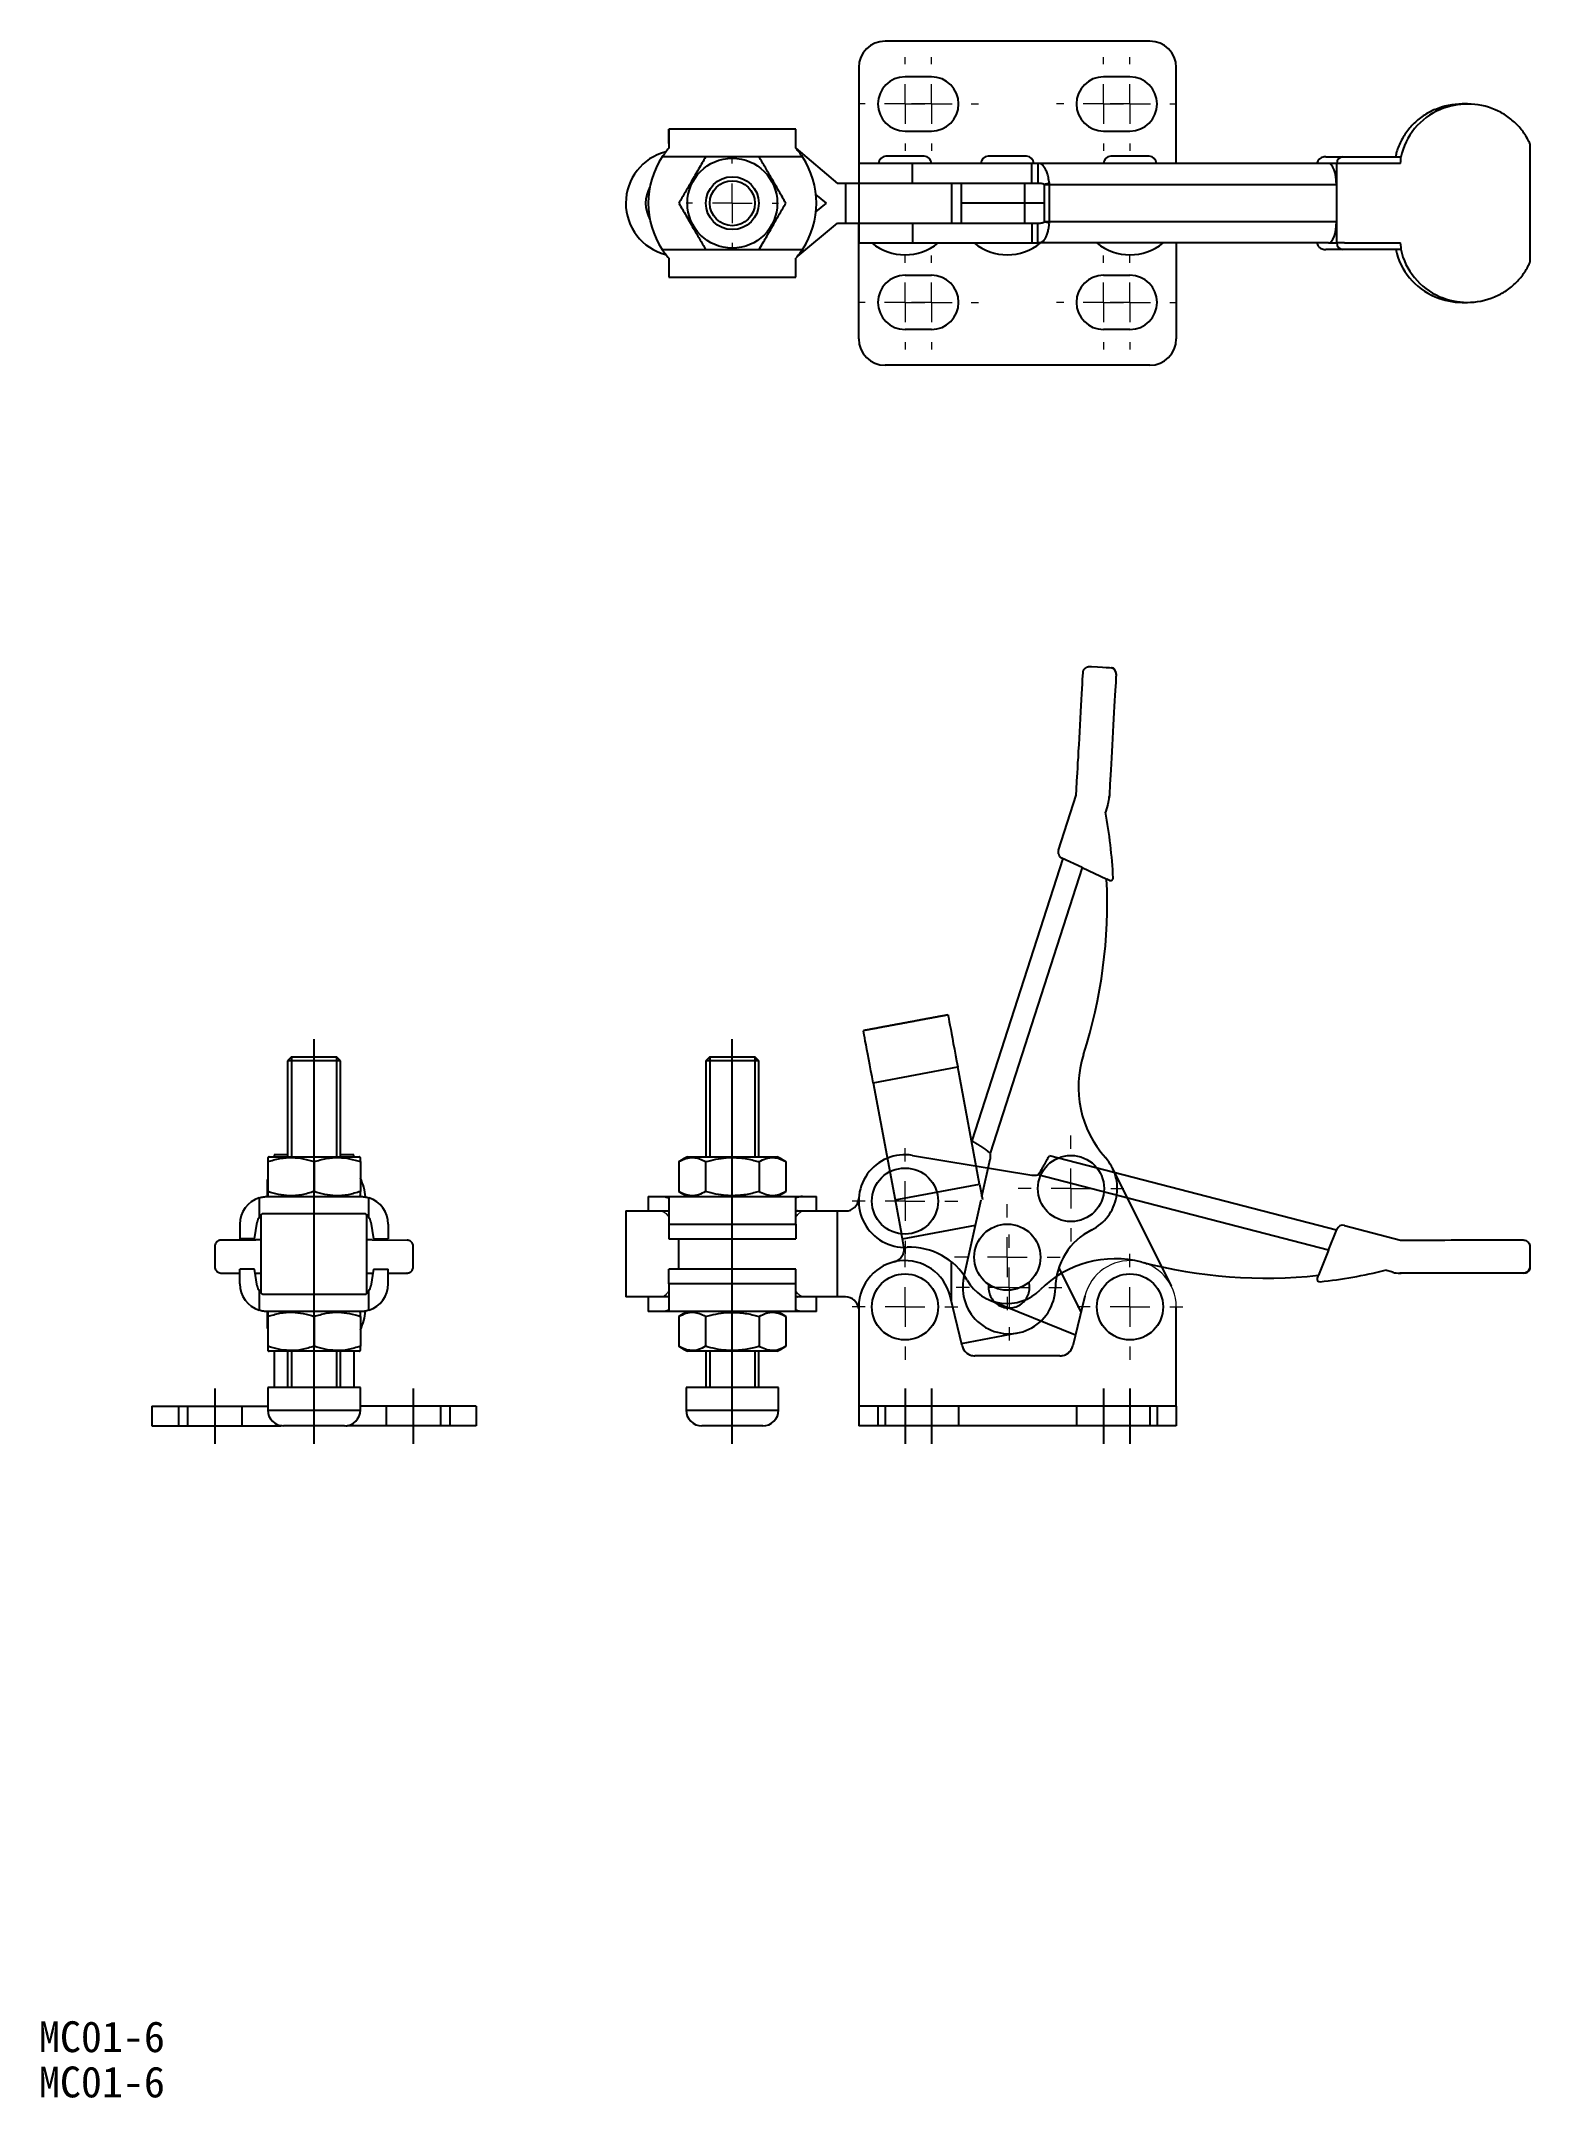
# Model space of a CAD drawing. Header units: millimetres. Extents: x 8 to 121, y 9 to 165.
import ezdxf
from ezdxf.lldxf.tags import DXFTag

# ---------------------------------------------------------------- set-up
doc = ezdxf.new("R2010")
doc.units = ezdxf.units.MM
for name, pattern in [('CENTER', [50.8, 31.75, -6.35, 6.35, -6.35]), ('DASHED', [19.05, 12.7, -6.35]), ('PHANTOM', [63.5, 31.75, -6.35, 6.35, -6.35, 6.35, -6.35])]:
    doc.linetypes.add(name, pattern=pattern)
doc.layers.add('CENTER', color=1, linetype='CENTER')
doc.styles.get("Standard").update_dxf_attribs({"font": 'MINGLIU.TTC'})
tags = doc.linetypes.add('HIDDEN', pattern=[1.905, 1.27, -0.635]).pattern_tags.tags
tags[6:7] = [DXFTag(74, 4), DXFTag(75, 0), DXFTag(340, '0'), DXFTag(46, 1.0), DXFTag(50, 0.0), DXFTag(44, 0.0), DXFTag(45, 0.0)]
tags[4:5] = [DXFTag(74, 4), DXFTag(75, 0), DXFTag(340, '0'), DXFTag(46, 1.0), DXFTag(50, 0.0), DXFTag(44, 0.0), DXFTag(45, 0.0)]

msp = doc.modelspace()

# ---------------------------------------------------------------- texts
at = {"color": 7, "linetype": 'Continuous', "char_height": 2.333, "width": 112.051, "attachment_point": 1}
for insert in [(7.87, 15.06), (7.87, 11.64)]:
    msp.add_mtext('MC01-6', dxfattribs=dict(at, insert=insert))

# ---------------------------------------------------------------- blocks, each defined once
blk = doc.blocks.new('SW_CENTERMARKSYMBOL_0')
at = {"color": 0, "linetype": 'Continuous', "lineweight": 0}
for p, q in [((0, 3), (0, 4)), ((-3, 0), (-4, 0)), ((0, 0), (-1.5, 0)), ((0, 0), (0, 1.5)), ((0, 0), (0, -1.5)), ((0, 0), (1.5, 0)), ((3, 0), (4, 0)), ((0, -3), (0, -4))]:
    blk.add_line(p, q, dxfattribs=at)
blk = doc.blocks.new('SW_CENTERMARKSYMBOL_1')
at = {"color": 0, "linetype": 'Continuous', "lineweight": 0}
for p, q in [((0, 3), (0, 4)), ((-3, 0), (-4, 0)), ((0, 0), (-1.5, 0)), ((0, 0), (0, 1.5)), ((0, 0), (0, -1.5)), ((0, 0), (1.5, 0)), ((3, 0), (4, 0)), ((0, -3), (0, -4))]:
    blk.add_line(p, q, dxfattribs=at)
blk = doc.blocks.new('SW_CENTERMARKSYMBOL_2')
at = {"color": 0, "linetype": 'Continuous', "lineweight": 0}
for p, q in [((0, 3), (0, 4)), ((-3, 0), (-4, 0)), ((0, 0), (-1.5, 0)), ((0, 0), (0, 1.5)), ((0, 0), (0, -1.5)), ((0, 0), (1.5, 0)), ((3, 0), (4, 0)), ((0, -3), (0, -4))]:
    blk.add_line(p, q, dxfattribs=at)
blk = doc.blocks.new('SW_CENTERMARKSYMBOL_3')
at = {"color": 0, "linetype": 'Continuous', "lineweight": 0}
for p, q in [((0, 3), (0, 4)), ((-3, 0), (-4, 0)), ((0, 0), (-1.5, 0)), ((0, 0), (0, 1.5)), ((0, 0), (0, -1.5)), ((0, 0), (1.5, 0)), ((3, 0), (4, 0)), ((0, -3), (0, -4))]:
    blk.add_line(p, q, dxfattribs=at)
blk = doc.blocks.new('SW_CENTERMARKSYMBOL_4')
at = {"color": 0, "linetype": 'Continuous', "lineweight": 0}
for p, q in [((0, 3), (0, 3.55)), ((-3, 0), (-3.55, 0)), ((0, 0), (-1.5, 0)), ((0, 0), (0, 1.5)), ((0, 0), (0, -1.5)), ((0, 0), (1.5, 0)), ((3, 0), (3.55, 0)), ((0, -3), (0, -3.55))]:
    blk.add_line(p, q, dxfattribs=at)
blk = doc.blocks.new('SW_CENTERMARKSYMBOL_5')
at = {"color": 0, "linetype": 'Continuous', "lineweight": 0}
for p, q in [((0, 3), (0, 3.55)), ((-3, 0), (-3.55, 0)), ((0, 0), (-1.5, 0)), ((0, 0), (0, 1.5)), ((0, 0), (0, -1.5)), ((0, 0), (1.5, 0)), ((3, 0), (3.55, 0)), ((0, -3), (0, -3.55))]:
    blk.add_line(p, q, dxfattribs=at)
blk = doc.blocks.new('SW_CENTERMARKSYMBOL_6')
at = {"color": 0, "linetype": 'Continuous', "lineweight": 0}
for p, q in [((0, 3), (0, 3.55)), ((-3, 0), (-3.55, 0)), ((0, 0), (-1.5, 0)), ((0, 0), (0, 1.5)), ((0, 0), (0, -1.5)), ((0, 0), (1.5, 0)), ((3, 0), (3.55, 0)), ((0, -3), (0, -3.55))]:
    blk.add_line(p, q, dxfattribs=at)
blk = doc.blocks.new('SW_CENTERMARKSYMBOL_7')
at = {"color": 0, "linetype": 'Continuous', "lineweight": 0}
for p, q in [((0, 3), (0, 3.55)), ((-3, 0), (-3.55, 0)), ((0, 0), (-1.5, 0)), ((0, 0), (0, 1.5)), ((0, 0), (0, -1.5)), ((0, 0), (1.5, 0)), ((3, 0), (3.55, 0)), ((0, -3), (0, -3.55))]:
    blk.add_line(p, q, dxfattribs=at)
blk = doc.blocks.new('SW_CENTERMARKSYMBOL_8')
at = {"color": 0, "linetype": 'Continuous', "lineweight": 0}
for p, q in [((0, 3), (0, 3.55)), ((-3, 0), (-3.55, 0)), ((0, 0), (-1.5, 0)), ((0, 0), (0, 1.5)), ((0, 0), (0, -1.5)), ((0, 0), (1.5, 0)), ((3, 0), (3.55, 0)), ((0, -3), (0, -3.55))]:
    blk.add_line(p, q, dxfattribs=at)
blk = doc.blocks.new('SW_CENTERMARKSYMBOL_9')
at = {"color": 0, "linetype": 'Continuous', "lineweight": 0}
for p, q in [((0, 3), (0, 3.55)), ((-3, 0), (-3.55, 0)), ((0, 0), (-1.5, 0)), ((0, 0), (0, 1.5)), ((0, 0), (0, -1.5)), ((0, 0), (1.5, 0)), ((3, 0), (3.55, 0)), ((0, -3), (0, -3.55))]:
    blk.add_line(p, q, dxfattribs=at)
blk = doc.blocks.new('SW_CENTERMARKSYMBOL_10')
at = {"color": 0, "linetype": 'Continuous', "lineweight": 0}
for p, q in [((0, 3), (0, 3.55)), ((-3, 0), (-3.55, 0)), ((0, 0), (-1.5, 0)), ((0, 0), (0, 1.5)), ((0, 0), (0, -1.5)), ((0, 0), (1.5, 0)), ((3, 0), (3.55, 0)), ((0, -3), (0, -3.55))]:
    blk.add_line(p, q, dxfattribs=at)
blk = doc.blocks.new('SW_CENTERMARKSYMBOL_11')
at = {"color": 0, "linetype": 'Continuous', "lineweight": 0}
for p, q in [((0, 3), (0, 3.55)), ((-3, 0), (-3.55, 0)), ((0, 0), (-1.5, 0)), ((0, 0), (0, 1.5)), ((0, 0), (0, -1.5)), ((0, 0), (1.5, 0)), ((3, 0), (3.55, 0)), ((0, -3), (0, -3.55))]:
    blk.add_line(p, q, dxfattribs=at)
blk = doc.blocks.new('SW_CENTERMARKSYMBOL_12')
at = {"color": 0, "linetype": 'Continuous', "lineweight": 0}
for p, q in [((0, 3), (0, 3.5)), ((-3, 0), (-3.5, 0)), ((0, 0), (-1.5, 0)), ((0, 0), (0, 1.5)), ((0, 0), (0, -1.5)), ((0, 0), (1.5, 0)), ((3, 0), (3.5, 0)), ((0, -3), (0, -3.5))]:
    blk.add_line(p, q, dxfattribs=at)

# ---------------------------------------------------------------- linework, layer by layer
at = {"color": 7, "linetype": 'Continuous'}
for p, q in [((91.82, 164.74), (71.82, 164.74)), ((69.82, 162.74), (69.82, 155.49)), ((75.32, 162.04), (73.32, 162.04)), ((90.32, 162.04), (88.32, 162.04)), ((93.82, 155.49), (93.82, 162.74)), ((55.47, 156.99), (55.47, 158.09)), ((55.47, 158.09), (55.47, 156.64)), ((65.08, 158.09), (55.47, 158.09)), ((65.08, 156.99), (65.08, 158.09)), ((65.08, 156.64), (65.08, 158.09)), ((73.32, 157.94), (75.32, 157.94)), ((88.32, 157.94), (90.32, 157.94)), ((58.22, 155.99), (54.97, 155.99)), ((65.57, 155.99), (62.32, 155.99)), ((71.32, 155.49), (69.82, 155.49)), ((73.89, 155.49), (69.82, 155.49)), ((75.32, 155.49), (71.32, 155.49)), ((74.77, 156.04), (71.87, 156.04)), ((73.89, 153.99), (73.89, 155.49)), ((82.91, 155.49), (73.89, 155.49)), ((83.05, 155.49), (79.05, 155.49)), ((82.5, 156.04), (79.6, 156.04)), ((82.91, 153.99), (82.91, 155.49)), ((83.36, 155.49), (82.91, 155.49)), ((105.32, 155.49), (83.36, 155.49)), ((91.77, 156.04), (88.87, 156.04)), ((105.13, 155.99), (106.41, 155.99)), ((105.94, 155.49), (105.32, 155.49)), ((105.94, 149.49), (105.94, 155.49)), ((106.53, 155.49), (105.94, 155.49)), ((106.41, 155.99), (110.7, 155.99)), ((110.76, 155.49), (106.53, 155.49)), ((110.7, 155.99), (110.75, 155.99)), ((68.82, 153.99), (68.22, 153.99)), ((68.82, 153.99), (68.82, 150.99)), ((69.82, 153.99), (68.82, 153.99)), ((69.82, 153.99), (69.82, 153.99)), ((73.89, 153.99), (69.82, 153.99)), ((69.82, 153.99), (69.82, 150.99)), ((76.82, 153.99), (69.82, 153.99)), ((82.91, 153.99), (73.89, 153.99)), ((76.72, 153.99), (76.72, 153.99)), ((77.55, 153.99), (76.82, 153.99)), ((76.82, 153.99), (76.82, 150.99)), ((82.37, 153.99), (77.55, 153.99)), ((77.63, 153.99), (77.63, 153.99)), ((78.6, 153.99), (78.6, 153.99)), ((82.37, 152.49), (82.37, 153.99)), ((83.41, 153.99), (82.37, 153.99)), ((83.36, 153.99), (82.91, 153.99)), ((67.38, 152.49), (66.59, 153.15)), ((66.59, 151.83), (67.38, 152.49)), ((82.37, 152.49), (77.55, 152.49)), ((82.37, 152.49), (77.55, 152.49)), ((82.37, 150.99), (82.37, 152.49)), ((83.85, 152.49), (82.37, 152.49)), ((83.85, 152.49), (82.37, 152.49)), ((84.23, 153.89), (83.85, 153.89)), ((83.85, 151.09), (83.85, 153.89)), ((105.92, 153.89), (84.23, 153.89)), ((84.23, 151.09), (84.23, 153.89)), ((105.92, 153.89), (105.92, 151.09)), ((65.22, 148.49), (68.22, 150.99)), ((68.22, 150.99), (68.82, 150.99)), ((68.82, 150.99), (69.82, 150.99)), ((69.82, 150.99), (73.89, 150.99)), ((69.82, 150.99), (73.89, 150.99)), ((69.82, 149.49), (69.82, 150.99)), ((73.89, 150.99), (73.89, 149.49)), ((73.89, 150.99), (82.91, 150.99)), ((82.91, 150.99), (82.91, 149.49)), ((82.91, 150.99), (83.36, 150.99)), ((84.23, 151.09), (83.85, 151.09)), ((105.92, 151.09), (84.23, 151.09)), ((69.82, 149.49), (73.89, 149.49)), ((69.82, 142.24), (69.82, 149.49)), ((73.89, 149.49), (82.91, 149.49)), ((82.91, 149.49), (83.36, 149.49)), ((105.32, 149.49), (83.36, 149.49)), ((93.82, 149.49), (93.82, 142.24)), ((105.32, 149.49), (105.94, 149.49)), ((106.53, 149.49), (105.94, 149.49)), ((106.53, 149.49), (110.76, 149.49)), ((54.97, 148.99), (58.22, 148.99)), ((55.47, 148.34), (55.47, 146.89)), ((62.32, 148.99), (65.57, 148.99)), ((65.08, 146.89), (65.08, 148.34)), ((106.41, 148.99), (105.13, 148.99)), ((110.7, 148.99), (106.41, 148.99)), ((110.75, 148.99), (110.7, 148.99)), ((55.47, 146.89), (65.08, 146.89)), ((73.32, 147.04), (75.32, 147.04)), ((88.32, 147.04), (90.32, 147.04)), ((75.32, 142.94), (73.32, 142.94)), ((90.32, 142.94), (88.32, 142.94)), ((91.82, 140.24), (71.82, 140.24)), ((30.66, 87.66), (26.66, 87.66)), ((26.96, 87.96), (30.36, 87.96)), ((60.27, 87.66), (58.27, 87.66)), ((58.57, 87.96), (60.27, 87.96)), ((60.27, 87.96), (61.97, 87.96)), ((62.27, 87.66), (60.27, 87.66)), ((25.16, 80.04), (25.16, 77.78)), ((25.26, 80.41), (32.06, 80.41)), ((25.66, 80.56), (25.66, 80.41)), ((28.66, 80.04), (28.66, 77.78)), ((31.66, 80.41), (31.66, 80.56)), ((32.16, 80.04), (32.16, 77.78)), ((56.23, 80.04), (56.23, 77.78)), ((56.87, 80.41), (63.67, 80.41)), ((58.25, 80.04), (58.25, 77.78)), ((62.29, 80.04), (62.29, 77.78)), ((64.31, 80.04), (64.31, 77.78)), ((73.89, 80.51), (82.91, 79.02)), ((105.92, 74.85), (84.23, 80.48)), ((25.11, 78.51), (25.11, 77.81)), ((105.32, 73.35), (83.36, 79.05)), ((24.51, 77.3), (24.51, 75.84)), ((25.11, 77.47), (25.11, 77.41)), ((25.16, 77.41), (32.16, 77.41)), ((32.81, 75.84), (32.81, 77.3)), ((52.22, 76.31), (55.47, 76.31)), ((53.92, 77.41), (54.97, 77.41)), ((54.97, 77.41), (65.57, 77.41)), ((55.47, 77.3), (55.47, 75.31)), ((65.08, 75.31), (65.08, 77.3)), ((65.08, 76.31), (68.22, 76.31)), ((65.22, 76.31), (65.2, 76.31)), ((65.57, 77.41), (66.62, 77.41)), ((68.22, 69.81), (68.22, 76.31)), ((68.22, 76.31), (68.82, 76.31)), ((23.06, 75.31), (23.06, 74.21)), ((24.16, 74.21), (24.37, 75.47)), ((24.66, 70.1), (24.66, 76)), ((24.78, 76.12), (32.54, 76.12)), ((32.66, 70.11), (32.66, 76.01)), ((32.95, 75.47), (33.16, 74.21)), ((34.26, 75.31), (34.26, 74.21)), ((55.47, 75.31), (65.08, 75.31)), ((55.47, 75.31), (55.47, 74.21)), ((65.08, 75.31), (65.08, 74.21)), ((105.32, 73.35), (105.94, 74.91)), ((106.53, 75.21), (110.76, 74.11)), ((24.16, 74.21), (23.06, 74.21)), ((24.66, 74.12), (24.26, 74.12)), ((33.06, 74.12), (32.66, 74.12)), ((33.16, 74.21), (34.26, 74.21)), ((55.47, 74.21), (65.08, 74.21)), ((56.22, 71.91), (56.22, 74.21)), ((105.32, 73.35), (104.56, 71.45)), ((110.76, 74.11), (111.19, 74.11)), ((24.16, 71.91), (23.06, 71.91)), ((23.06, 70.81), (23.06, 71.91)), ((24.37, 70.64), (24.16, 71.91)), ((33.16, 71.91), (32.95, 70.64)), ((33.16, 71.91), (34.26, 71.91)), ((34.26, 70.81), (34.26, 71.91)), ((55.47, 70.81), (55.47, 71.91)), ((65.08, 71.91), (55.47, 71.91)), ((65.08, 70.81), (65.08, 71.91)), ((76.82, 69.48), (76.82, 72.47)), ((91.63, 72.3), (91.42, 72.39)), ((110.18, 71.68), (109.61, 71.83)), ((110.81, 71.61), (110.71, 71.61)), ((24.51, 70.28), (24.51, 68.81)), ((32.55, 70.01), (24.79, 70.01)), ((32.81, 68.81), (32.81, 70.28)), ((65.08, 70.81), (55.47, 70.81)), ((55.47, 70.81), (55.47, 68.81)), ((65.08, 68.81), (65.08, 70.81)), ((104.48, 71.23), (104.56, 71.45)), ((25.11, 68.71), (25.11, 68.65)), ((32.16, 68.71), (25.16, 68.71)), ((55.47, 69.81), (52.22, 69.81)), ((54.97, 68.71), (53.92, 68.71)), ((65.57, 68.71), (54.97, 68.71)), ((68.22, 69.81), (65.08, 69.81)), ((65.2, 69.81), (65.22, 69.81)), ((66.62, 68.71), (65.57, 68.71)), ((68.82, 69.81), (68.22, 69.81)), ((69.82, 69.06), (69.82, 61.56)), ((77.63, 66.12), (76.72, 69.88)), ((79.74, 69.57), (86.21, 66.95)), ((86.92, 69.88), (86.01, 66.12)), ((93.82, 61.56), (93.82, 69.06)), ((25.11, 68.3), (25.11, 67.61)), ((25.16, 68.34), (25.16, 66.08)), ((28.66, 68.34), (28.66, 66.08)), ((32.16, 68.34), (32.16, 66.08)), ((56.23, 68.34), (56.23, 66.08)), ((58.25, 68.34), (58.25, 66.08)), ((62.29, 68.34), (62.29, 66.08)), ((64.31, 68.34), (64.31, 66.08)), ((32.06, 65.71), (25.26, 65.71)), ((25.66, 65.71), (25.66, 62.96)), ((25.66, 65.71), (25.66, 65.36)), ((31.66, 65.71), (31.66, 62.96)), ((31.66, 65.71), (31.66, 65.36)), ((60.27, 65.71), (56.87, 65.71)), ((63.67, 65.71), (60.27, 65.71)), ((85.03, 65.36), (78.6, 65.36)), ((32.16, 62.96), (25.16, 62.96)), ((63.77, 62.96), (56.77, 62.96)), ((16.41, 61.56), (16.41, 60.06)), ((16.41, 61.56), (18.41, 61.56)), ((18.41, 61.56), (18.41, 60.06)), ((18.41, 61.56), (25.16, 61.56)), ((25.16, 61.26), (32.16, 61.26)), ((38.91, 61.56), (32.16, 61.56)), ((38.91, 61.56), (38.91, 60.06)), ((40.91, 61.56), (38.91, 61.56)), ((40.91, 61.56), (40.91, 60.06)), ((56.77, 61.26), (63.77, 61.26)), ((69.82, 61.56), (69.82, 60.06)), ((71.82, 61.56), (69.82, 61.56)), ((71.82, 61.56), (71.82, 60.06)), ((91.82, 61.56), (71.82, 61.56)), ((91.82, 61.56), (91.82, 60.06)), ((93.82, 61.56), (91.82, 61.56)), ((93.82, 61.56), (93.82, 60.06)), ((16.41, 60.06), (18.41, 60.06)), ((18.41, 60.06), (26.16, 60.06)), ((26.26, 60.06), (26.16, 60.06)), ((30.96, 60.06), (26.36, 60.06)), ((31.07, 60.06), (31.16, 60.06)), ((38.91, 60.06), (31.16, 60.06)), ((40.91, 60.06), (38.91, 60.06)), ((62.57, 60.06), (57.97, 60.06)), ((71.82, 60.06), (69.82, 60.06)), ((91.82, 60.06), (71.82, 60.06)), ((93.82, 60.06), (91.82, 60.06))]:
    msp.add_line(p, q, dxfattribs=at)
for p, q in [((65.08, 156.64), (68.22, 153.99)), ((120.53, 156.97), (120.53, 148.02)), ((25.11, 77.81), (25.11, 77.47)), ((21.63, 74.12), (24.26, 74.12)), ((33.06, 74.12), (35.7, 74.11)), ((21.63, 71.62), (21.66, 71.62)), ((21.66, 71.62), (23.07, 71.63)), ((35.66, 71.62), (34.28, 71.59)), ((35.66, 71.62), (35.7, 71.62)), ((25.11, 68.65), (25.11, 68.3))]:
    msp.add_line(p, q)
at = {"color": 7, "linetype": 'Continuous', "lineweight": 0}
for p, q in [((75.32, 142.94), (74.32, 142.94)), ((88.32, 142.94), (89.32, 142.94))]:
    msp.add_line(p, q, dxfattribs=at)
at = {"color": 3, "linetype": 'PHANTOM'}
for p, q in [((84.92, 103.58), (86.25, 107.74)), ((86.25, 107.74), (86.28, 108.18)), ((88.75, 107.55), (88.74, 107.55)), ((88.75, 107.64), (88.75, 107.55)), ((88.65, 107.03), (88.47, 106.46)), ((85.24, 102.95), (78.38, 81.62)), ((86.7, 102.27), (85.18, 102.98)), ((86.7, 102.27), (79.76, 80.67)), ((86.7, 102.27), (88.56, 101.4)), ((88.77, 101.3), (88.56, 101.4)), ((70.91, 86), (77.3, 87.2)), ((78.96, 78.35), (77.3, 87.2)), ((70.91, 86), (72.57, 77.16)), ((79.13, 77.4), (79.76, 80.22)), ((93.45, 70.62), (88.99, 79.57)), ((72.57, 77.16), (78.96, 78.35)), ((78.96, 78.35), (79.18, 77.17)), ((72.57, 77.16), (73.05, 74.57)), ((77.77, 71.29), (79.08, 77.15)), ((73.12, 74.21), (78.65, 75.24)), ((73.12, 74.21), (73.05, 74.57)), ((73.23, 73.61), (73.12, 74.21)), ((84.94, 72), (86.62, 68.64)), ((86.92, 69.88), (86.01, 66.12)), ((77.59, 66.3), (81.82, 67.09)), ((85.03, 65.36), (78.6, 65.36))]:
    msp.add_line(p, q, dxfattribs=at)
at = {"color": 3, "linetype": 'Continuous'}
for p, q in [((26.96, 87.96), (26.96, 80.35)), ((30.36, 87.96), (30.36, 80.35)), ((58.57, 87.96), (58.57, 80.41)), ((61.97, 87.96), (61.97, 80.41)), ((26.96, 65.76), (26.96, 62.96)), ((30.36, 65.76), (30.36, 62.96)), ((58.57, 65.71), (58.57, 62.96)), ((61.97, 65.71), (61.97, 62.96))]:
    msp.add_line(p, q, dxfattribs=at)
at = {"color": 7, "linetype": 'HIDDEN', "lineweight": 0}
for p, q in [((60.27, 87.66), (58.27, 87.66)), ((58.57, 87.96), (60.27, 87.96)), ((60.27, 87.96), (61.97, 87.96)), ((62.27, 87.66), (60.27, 87.66)), ((56.23, 80.04), (56.23, 77.78)), ((56.87, 80.41), (63.67, 80.41)), ((58.25, 80.04), (58.25, 77.78)), ((62.29, 80.04), (62.29, 77.78)), ((64.31, 80.04), (64.31, 77.78)), ((53.92, 77.41), (54.97, 77.41)), ((54.85, 76.31), (53.92, 76.31)), ((54.97, 77.41), (65.57, 77.41)), ((55.47, 77.3), (55.47, 75.31)), ((65.08, 75.31), (65.08, 77.3)), ((65.57, 77.41), (66.62, 77.41)), ((66.62, 76.31), (65.69, 76.31)), ((55.47, 75.31), (65.08, 75.31)), ((55.47, 75.31), (55.47, 74.21)), ((65.08, 75.31), (65.08, 74.21)), ((55.47, 74.21), (65.08, 74.21)), ((55.47, 70.81), (55.47, 71.91)), ((65.08, 71.91), (55.47, 71.91)), ((65.08, 70.81), (65.08, 71.91)), ((65.08, 70.81), (55.47, 70.81)), ((55.47, 70.81), (55.47, 68.81)), ((65.08, 68.81), (65.08, 70.81)), ((53.92, 69.81), (54.85, 69.81)), ((54.97, 68.71), (53.92, 68.71)), ((65.57, 68.71), (54.97, 68.71)), ((66.62, 68.71), (65.57, 68.71)), ((65.69, 69.81), (66.62, 69.81)), ((69.82, 69.06), (69.82, 61.56)), ((93.82, 61.56), (93.82, 69.06)), ((56.23, 68.34), (56.23, 66.08)), ((58.25, 68.34), (58.25, 66.08)), ((62.29, 68.34), (62.29, 66.08)), ((64.31, 68.34), (64.31, 66.08)), ((60.27, 65.71), (56.87, 65.71)), ((63.67, 65.71), (60.27, 65.71)), ((63.77, 62.96), (56.77, 62.96)), ((56.77, 61.26), (63.77, 61.26)), ((69.82, 61.56), (69.82, 60.06)), ((71.82, 61.56), (69.82, 61.56)), ((71.82, 61.56), (71.82, 60.06)), ((91.82, 61.56), (71.82, 61.56)), ((91.82, 61.56), (91.82, 60.06)), ((93.82, 61.56), (91.82, 61.56)), ((93.82, 61.56), (93.82, 60.06)), ((62.57, 60.06), (57.97, 60.06)), ((71.82, 60.06), (69.82, 60.06)), ((91.82, 60.06), (71.82, 60.06)), ((93.82, 60.06), (91.82, 60.06))]:
    msp.add_line(p, q, dxfattribs=at)
at = {"color": 3, "linetype": 'DASHED'}
for p, q in [((19.11, 61.56), (19.11, 60.06)), ((23.21, 61.56), (23.21, 60.06)), ((34.11, 61.56), (34.11, 60.06)), ((38.21, 61.56), (38.21, 60.06)), ((71.27, 61.56), (71.27, 60.06)), ((77.37, 61.56), (77.37, 60.06)), ((86.27, 61.56), (86.27, 60.06)), ((92.37, 61.56), (92.37, 60.06))]:
    msp.add_line(p, q, dxfattribs=at)
at = {"color": 3, "linetype": 'PHANTOM', "flags": 128}
for points in [[(86.28, 108.18), (86.28, 108.26), (86.29, 108.39), (86.3, 108.58), (86.31, 108.82), (86.33, 109.1), (86.35, 109.42), (86.37, 109.79), (86.39, 110.19), (86.42, 110.62), (86.44, 111.08), (86.47, 111.55), (86.5, 112.04), (86.52, 112.54), (86.55, 113.04), (86.58, 113.54), (86.61, 114.03), (86.63, 114.51), (86.66, 114.96), (86.68, 115.39), (86.71, 115.79), (86.73, 116.16), (86.74, 116.48), (86.76, 116.76), (86.77, 117)], [(87.42, 117.46), (87.86, 117.44), (88.23, 117.42), (88.53, 117.4), (88.76, 117.39), (88.92, 117.38)], [(89.27, 116.88), (89.27, 116.8), (89.26, 116.67), (89.25, 116.48), (89.24, 116.25), (89.22, 115.97), (89.2, 115.65), (89.18, 115.28), (89.16, 114.88), (89.13, 114.45), (89.11, 114), (89.08, 113.52), (89.05, 113.03), (89.03, 112.53), (89, 112.03), (88.97, 111.53), (88.94, 111.04), (88.92, 110.56), (88.89, 110.1), (88.87, 109.67), (88.84, 109.27), (88.82, 108.9), (88.8, 108.57), (88.79, 108.29), (88.78, 108.05), (88.76, 107.86), (88.76, 107.73), (88.75, 107.64)], [(88.92, 117.38), (88.98, 117.38), (89.02, 117.37), (89.03, 117.37)], [(76.57, 91.13), (76.57, 91.12), (76.58, 91.07), (76.6, 90.96), (76.63, 90.81), (76.66, 90.6), (76.71, 90.35), (76.77, 90.06), (76.83, 89.73), (76.9, 89.36), (76.97, 88.96), (77.05, 88.54), (77.13, 88.1), (77.22, 87.65), (77.3, 87.2)], [(70.91, 86), (70.83, 86.46), (70.74, 86.91), (70.66, 87.35), (70.58, 87.77), (70.51, 88.16), (70.44, 88.53), (70.38, 88.86), (70.32, 89.16), (70.28, 89.41), (70.24, 89.61), (70.21, 89.77), (70.19, 89.88), (70.18, 89.93), (70.18, 89.94)]]:
    msp.add_lwpolyline(points, dxfattribs=at)
at = {"color": 7, "linetype": 'Continuous', "flags": 128}
for points in [[(84.23, 80.48), (84.23, 80.48), (84.23, 80.48), (84.23, 80.48), (84.23, 80.48), (84.23, 80.48), (84.23, 80.48), (84.23, 80.48), (84.23, 80.48)], [(111.19, 74.11), (111.28, 74.11), (111.41, 74.11), (111.6, 74.11), (111.84, 74.11), (112.12, 74.11), (112.45, 74.11), (112.81, 74.11), (113.21, 74.11), (113.64, 74.11), (114.1, 74.11), (114.58, 74.12), (115.07, 74.12), (115.57, 74.12), (116.07, 74.12), (116.57, 74.12), (117.06, 74.12), (117.54, 74.12), (117.99, 74.12), (118.42, 74.12), (118.82, 74.12), (119.19, 74.12), (119.51, 74.12), (119.8, 74.12), (120.03, 74.12)], [(120.53, 73.5), (120.53, 73.06), (120.53, 72.69), (120.53, 72.39), (120.53, 72.15), (120.53, 71.99)], [(120.05, 71.62), (119.97, 71.62), (119.84, 71.62), (119.66, 71.62), (119.43, 71.62), (119.14, 71.62), (118.82, 71.62), (118.46, 71.62), (118.06, 71.62), (117.63, 71.62), (117.17, 71.62), (116.69, 71.62), (116.2, 71.62), (115.7, 71.62), (115.2, 71.62), (114.7, 71.62), (114.2, 71.61), (113.72, 71.61), (113.27, 71.61), (112.83, 71.61), (112.43, 71.61), (112.06, 71.61), (111.74, 71.61), (111.45, 71.61), (111.21, 71.61), (111.03, 71.61), (110.89, 71.61), (110.81, 71.61)], [(120.53, 71.99), (120.53, 71.94), (120.53, 71.9), (120.53, 71.89)]]:
    msp.add_lwpolyline(points, dxfattribs=at)
at = {"color": 7, "linetype": 'Continuous'}
for centre, radius in [((60.27, 152.49), 3.4), ((60.27, 152.49), 2), ((73.32, 77.06), 2.5), ((81.05, 72.82), 2.5), ((73.32, 69.06), 2.5), ((90.32, 69.06), 2.5)]:
    msp.add_circle(centre, radius, dxfattribs=at)
at = {"color": 3, "linetype": 'Continuous'}
msp.add_circle((60.27, 152.49), 1.7, dxfattribs=at)
at = {"color": 3, "linetype": 'PHANTOM'}
for centre in [(85.86, 78.01), (81.05, 72.82), (73.32, 69.06)]:
    msp.add_circle(centre, 2.5, dxfattribs=at)
at = {"color": 7, "linetype": 'Continuous'}
for centre, radius, start, end in [((71.82, 162.74), 2, 90, 180), ((91.82, 162.74), 2, 0, 90), ((73.32, 159.99), 2.05, 90, 270), ((75.32, 159.99), 2.05, 270, 90), ((88.32, 159.99), 2.05, 90, 270), ((90.32, 159.99), 2.05, 270, 90), ((56.22, 152.49), 4, 104.1916, 255.4415), ((60.27, 152.49), 6.35, 146.5519, 213.4481), ((60.27, 152.49), 6.35, 326.5519, 33.4481), ((71.87, 155.49), 0.55, 90, 180), ((74.77, 155.49), 0.55, 0, 90), ((79.6, 155.49), 0.55, 90, 180), ((82.5, 155.49), 0.55, 0, 90), ((88.87, 155.49), 0.55, 90, 180), ((91.77, 155.49), 0.55, 0, 90), ((106.43, 155.51), 0.483, 92.1908, 182.0347), ((77.87, 153.89), 6.36, 359.9999, 0.8655), ((56.22, 152.49), 2.5, 150.508, 209.492), ((83.47, 153.89), 0.384, 359.987, 0.8839), ((83.47, 151.09), 0.384, 359.1161, 0.013), ((77.87, 151.09), 6.36, 359.1345, 0.0001), ((73.32, 152.51), 3.92, 230.4022, 309.5978), ((81.05, 152.51), 3.92, 230.4022, 309.5978), ((90.32, 152.51), 3.92, 230.4022, 309.5978), ((106.43, 149.47), 0.483, 177.9653, 267.8092), ((73.32, 144.99), 2.05, 90, 270), ((75.32, 144.99), 2.05, 270, 90), ((88.32, 144.99), 2.05, 90, 270), ((90.32, 144.99), 2.05, 270, 90), ((71.82, 142.24), 2, 180, 270), ((91.82, 142.24), 2, 270, 0), ((73.32, 77.06), 3.5, 80.6465, 272.5102), ((25.66, 78.51), 0.55, 155.38, 180), ((28.64, 77.06), 3.92, 4.6618, 26.1014), ((83.07, 80.01), 1, 260.6465, 286.8495), ((25.16, 75.31), 2.1, 108.0305, 180), ((32.16, 75.31), 2.1, 0, 71.9695), ((68.82, 77.31), 1, 270, 356.8153), ((25.36, 75.31), 1, 147.9006, 170.5377), ((31.96, 75.31), 1, 9.4623, 32.0994), ((106.41, 74.73), 0.5, 75.45, 158.2554), ((73.69, 68.57), 5, 30.0035, 92.5102), ((73.32, 69.06), 3.5, 13.6467, 180), ((89.2, 64.7), 8, 75.4176, 135.1042), ((100.6, 108.54), 37.3, 255.4176, 276.0944), ((100.6, 108.54), 37.8, 276.1977, 283.784), ((110.71, 73.71), 2.1, 255.45, 270.05), ((115.52, 71.62), 4.81, 179.9791, 180.1147), ((120.05, 72.12), 0.498, 270.1589, 345.7308), ((120.09, 72.12), 0.5, 269.9593, 333.3582), ((25.16, 70.81), 2.1, 180, 251.9695), ((25.36, 70.81), 1, 189.4623, 212.0994), ((32.16, 70.81), 2.1, 288.0305, 0), ((31.96, 70.81), 1, 327.9006, 350.5377), ((81.05, 72.82), 3.5, 210.0035, 315.1042), ((104.66, 71.16), 0.2, 158.2554, 276.1977), ((28.64, 69.06), 3.92, 333.8986, 355.3764), ((68.82, 68.81), 1, 6.7589, 90), ((25.66, 67.61), 0.55, 180, 204.62), ((78.6, 66.36), 1, 193.6467, 270), ((85.03, 66.36), 1, 270, 346.3896), ((26.36, 61.26), 1.2, 180, 270), ((30.96, 61.26), 1.2, 270, 0), ((57.97, 61.26), 1.2, 180, 270), ((62.57, 61.26), 1.2, 270, 0)]:
    msp.add_arc(centre, radius, start, end, dxfattribs=at)
at = {"color": 3, "linetype": 'PHANTOM'}
for centre, radius, start, end in [((88.77, 116.9), 0.498, 356.8945, 72.4662), ((88.77, 116.94), 0.5, 356.6953, 60.0937), ((86.65, 107.67), 2.1, 342.1857, 356.7857), ((51.3, 99.56), 37.8, 2.9334, 10.5197), ((85.39, 103.43), 0.5, 162.1857, 244.991), ((51.3, 99.56), 37.3, 342.1533, 2.8301), ((88.85, 101.49), 0.2, 244.991, 2.9334), ((94.42, 85.68), 8, 162.1533, 221.8398), ((78.19, 81.01), 0.64, 72.0612, 72.3198), ((78.79, 80.43), 1, 347.3822, 13.5852), ((85.86, 78.01), 3.5, 296.7391, 41.8398), ((89.68, 70.42), 5, 116.7391, 179.2459), ((72.25, 73.43), 1, 283.7762, 10.5915), ((81.18, 70.53), 3.5, 167.3822, 359.2459), ((81.18, 70.53), 1.55, 171.8562, 14.6705), ((78.6, 66.36), 1, 193.6467, 270), ((85.03, 66.36), 1, 270, 346.3896)]:
    msp.add_arc(centre, radius, start, end, dxfattribs=at)
at = {"color": 7, "linetype": 'Continuous', "lineweight": 0}
msp.add_arc((90.32, 69.06), 3.5, 0, 166.3896, dxfattribs=at)
at = {"color": 7, "linetype": 'HIDDEN', "lineweight": 0}
for centre, start, end in [((57.97, 61.26), 180, 270), ((62.57, 61.26), 270, 0)]:
    msp.add_arc(centre, 1.2, start, end, dxfattribs=at)
at = {"color": 7, "linetype": 'Continuous'}
for centre, major_axis, ratio, start_param, end_param in [((115.82, 154.99), (5.13, 0), 0.973877, 1.150529, 1.981449), ((115.82, 154.99), (5.13, 0), 0.973877, 1.981449, 2.943144), ((115.43, 154.99), (5.13, 0), 0.973877, 1.570796, 1.987181), ((105.32, 153.89), (0, 1.6), 0.373411, 4.712389, 6.283185), ((110.7, 155.49), (0.056, 0.5), 0.12723, 4.712389, 6.283185), ((105.32, 151.09), (0, 1.6), 0.373411, 3.141593, 4.712389), ((110.7, 149.49), (-0.085, 0.484), 0.12723, 3.141593, 4.712389), ((115.43, 149.99), (5.13, 0), 0.973877, 3.343206, 4.301243), ((115.82, 149.99), (5.13, 0), 0.973877, 3.340041, 4.294428), ((115.43, 149.99), (5.13, 0), 0.973877, 4.301243, 4.712389), ((115.82, 149.99), (5.13, 0), 0.973877, 4.294428, 5.120914), ((26.16, 71.62), (4.5, 0), 0.000902, 3.154683, 3.952817), ((26.16, 71.62), (4.5, 0), 0.000902, 4.264289, 4.372847), ((31.16, 71.62), (4.5, 0), 0.000902, 5.052521, 5.161105), ((31.16, 71.62), (4.5, 0), 0.000902, 5.472727, 6.271837)]:
    msp.add_ellipse(centre, major_axis=major_axis, ratio=ratio, start_param=start_param, end_param=end_param, dxfattribs=at)
for points, knots in [([(113.35, 159.56), (113.31, 159.55), (113.12, 159.47), (112.79, 159.29), (112.37, 159.02), (111.98, 158.71), (111.62, 158.37), (111.3, 157.99), (111.02, 157.59), (110.78, 157.16), (110.58, 156.71), (110.45, 156.32), (110.4, 156.07), (110.39, 155.99)], [0, 0, 0, 0, 0.025656, 0.129453, 0.232874, 0.335881, 0.438452, 0.540581, 0.642281, 0.74358, 0.844519, 0.945155, 1, 1, 1, 1]), ([(120.53, 157), (120.51, 157.05), (120.42, 157.25), (120.23, 157.58), (119.96, 157.98), (119.64, 158.36), (119.28, 158.7), (118.9, 159.01), (118.48, 159.28), (118.15, 159.46), (117.95, 159.54), (117.91, 159.55)], [0, 0, 0, 0, 0.042843, 0.173074, 0.303731, 0.434903, 0.566623, 0.698909, 0.831752, 0.965124, 1, 1, 1, 1]), ([(55.47, 156.64), (55.38, 156.54), (55.21, 156.33), (55.05, 156.1), (54.97, 155.99)], [0, 0, 0, 0, 0.495498, 1, 1, 1, 1]), ([(58.25, 155.99), (58.08, 155.69), (57.72, 155.07), (57.2, 154.16), (56.69, 153.29), (56.39, 152.76), (56.23, 152.49)], [0, 0, 0, 0, 0.264593, 0.534922, 0.76533, 1, 1, 1, 1]), ([(62.29, 155.99), (62.16, 155.99), (61.69, 155.99), (60.87, 155.99), (59.9, 155.99), (59.02, 155.99), (58.51, 155.99), (58.25, 155.99)], [0, 0, 0, 0, 0.100223, 0.352907, 0.611643, 0.804692, 1, 1, 1, 1]), ([(64.31, 152.49), (64.14, 152.79), (63.78, 153.41), (63.26, 154.32), (62.76, 155.19), (62.45, 155.72), (62.29, 155.99)], [0, 0, 0, 0, 0.264592, 0.534922, 0.76533, 1, 1, 1, 1]), ([(65.57, 155.99), (65.49, 156.1), (65.34, 156.33), (65.16, 156.54), (65.08, 156.64)], [0, 0, 0, 0, 0.49517, 1, 1, 1, 1]), ([(84.23, 153.99), (84.2, 154.14), (84.16, 154.42), (84.06, 154.79), (83.94, 155.07), (83.79, 155.31), (83.61, 155.47), (83.44, 155.49), (83.36, 155.49)], [0, 0, 0, 0, 0.184385, 0.351704, 0.501978, 0.635251, 0.850453, 1, 1, 1, 1]), ([(105.13, 155.99), (105.09, 155.99), (104.98, 155.99), (104.84, 155.95), (104.69, 155.88), (104.59, 155.79), (104.51, 155.69), (104.47, 155.58), (104.47, 155.52), (104.47, 155.49)], [0, 0, 0, 0, 0.146529, 0.353762, 0.524205, 0.668579, 0.79921, 0.926405, 1, 1, 1, 1]), ([(120.53, 156.97), (120.53, 156.98), (120.53, 157), (120.53, 157), (120.53, 157)], [0, 0, 0, 0, 0.636069, 1, 1, 1, 1]), ([(83.85, 153.9), (83.81, 153.92), (83.74, 153.95), (83.57, 153.99), (83.45, 153.99), (83.36, 153.99)], [0, 0, 0, 0, 0.245545, 0.492797, 1, 1, 1, 1]), ([(56.23, 152.49), (56.41, 152.19), (56.76, 151.57), (57.29, 150.66), (57.79, 149.79), (58.1, 149.26), (58.25, 148.99)], [0, 0, 0, 0, 0.264593, 0.534922, 0.76533, 1, 1, 1, 1]), ([(62.29, 148.99), (62.47, 149.29), (62.82, 149.91), (63.35, 150.82), (63.85, 151.69), (64.16, 152.22), (64.31, 152.49)], [0, 0, 0, 0, 0.264593, 0.534922, 0.76533, 1, 1, 1, 1]), ([(83.36, 150.99), (83.47, 150.99), (83.61, 150.99), (83.78, 151.03), (83.83, 151.07), (83.85, 151.08)], [0, 0, 0, 0, 0.617012, 0.83535, 1, 1, 1, 1]), ([(83.36, 149.49), (83.46, 149.5), (83.61, 149.52), (83.78, 149.65), (83.91, 149.8), (84.02, 150.01), (84.11, 150.29), (84.19, 150.62), (84.21, 150.87), (84.23, 150.99)], [0, 0, 0, 0, 0.199906, 0.311929, 0.432216, 0.560998, 0.69846, 0.844753, 1, 1, 1, 1]), ([(104.46, 149.49), (104.47, 149.45), (104.48, 149.36), (104.53, 149.25), (104.61, 149.16), (104.72, 149.09), (104.85, 149.03), (104.99, 149), (105.09, 148.99), (105.13, 148.99)], [0, 0, 0, 0, 0.130346, 0.250406, 0.372267, 0.507191, 0.664869, 0.850858, 1, 1, 1, 1]), ([(54.97, 148.99), (55.05, 148.88), (55.21, 148.65), (55.38, 148.44), (55.47, 148.34)], [0, 0, 0, 0, 0.495169, 1, 1, 1, 1]), ([(58.25, 148.99), (58.51, 148.99), (59.02, 148.99), (59.89, 148.99), (60.86, 148.99), (61.69, 148.99), (62.16, 148.99), (62.29, 148.99)], [0, 0, 0, 0, 0.19323, 0.388354, 0.640658, 0.899777, 1, 1, 1, 1]), ([(65.57, 148.99), (65.49, 148.88), (65.34, 148.65), (65.16, 148.44), (65.08, 148.34)], [0, 0, 0, 0, 0.49517, 1, 1, 1, 1]), ([(117.86, 145.41), (117.9, 145.42), (118.09, 145.5), (118.43, 145.67), (118.85, 145.94), (119.24, 146.25), (119.6, 146.59), (119.93, 146.96), (120.21, 147.37), (120.41, 147.71), (120.5, 147.92), (120.53, 147.98)], [0, 0, 0, 0, 0.034166, 0.165956, 0.297272, 0.428065, 0.558305, 0.687986, 0.81712, 0.94574, 1, 1, 1, 1]), ([(120.53, 147.98), (120.53, 147.99), (120.53, 147.99), (120.53, 148.01), (120.53, 148.02)], [0, 0, 0, 0, 0.634793, 1, 1, 1, 1]), ([(25.16, 80.04), (25.47, 80.13), (26.08, 80.31), (26.99, 80.38), (27.86, 80.28), (28.39, 80.12), (28.66, 80.04)], [0, 0, 0, 0, 0.264593, 0.534922, 0.76533, 1, 1, 1, 1]), ([(25.16, 80.33), (25.16, 80.33), (25.16, 80.35), (25.16, 80.24), (25.16, 80.1), (25.16, 80.04)], [0, 0, 0, 0, 0.223312, 0.609396, 1, 1, 1, 1]), ([(28.66, 80.04), (28.97, 80.13), (29.58, 80.31), (30.49, 80.38), (31.36, 80.28), (31.89, 80.12), (32.16, 80.04)], [0, 0, 0, 0, 0.264593, 0.534922, 0.76533, 1, 1, 1, 1]), ([(32.16, 80.04), (32.16, 80.1), (32.16, 80.24), (32.16, 80.35), (32.16, 80.33), (32.16, 80.33)], [0, 0, 0, 0, 0.38644, 0.776671, 1, 1, 1, 1]), ([(56.23, 80.04), (56.41, 80.13), (56.76, 80.31), (57.29, 80.38), (57.79, 80.28), (58.1, 80.12), (58.25, 80.04)], [0, 0, 0, 0, 0.264593, 0.534922, 0.76533, 1, 1, 1, 1]), ([(58.25, 80.04), (58.51, 80.1), (59.02, 80.24), (59.89, 80.36), (60.86, 80.35), (61.69, 80.2), (62.16, 80.07), (62.29, 80.04)], [0, 0, 0, 0, 0.19323, 0.388354, 0.640658, 0.899777, 1, 1, 1, 1]), ([(62.29, 80.04), (62.47, 80.13), (62.82, 80.31), (63.35, 80.38), (63.85, 80.28), (64.16, 80.12), (64.31, 80.04)], [0, 0, 0, 0, 0.264593, 0.534922, 0.76533, 1, 1, 1, 1]), ([(83.36, 79.05), (83.46, 79.19), (83.61, 79.4), (83.78, 79.69), (83.91, 79.91), (84.02, 80.12), (84.11, 80.3), (84.19, 80.44), (84.21, 80.47), (84.23, 80.48)], [0, 0, 0, 0, 0.199906, 0.311929, 0.432216, 0.560998, 0.69846, 0.844753, 1, 1, 1, 1]), ([(25.16, 77.78), (25.16, 77.71), (25.16, 77.58), (25.16, 77.47), (25.16, 77.48), (25.16, 77.49)], [0, 0, 0, 0, 0.387047, 0.777905, 1, 1, 1, 1]), ([(28.66, 77.78), (28.36, 77.69), (27.74, 77.5), (26.83, 77.44), (25.96, 77.54), (25.43, 77.7), (25.16, 77.78)], [0, 0, 0, 0, 0.264593, 0.534922, 0.76533, 1, 1, 1, 1]), ([(32.16, 77.78), (31.86, 77.69), (31.24, 77.5), (30.33, 77.44), (29.46, 77.54), (28.93, 77.7), (28.66, 77.78)], [0, 0, 0, 0, 0.264593, 0.534922, 0.76533, 1, 1, 1, 1]), ([(32.16, 77.49), (32.16, 77.48), (32.16, 77.47), (32.16, 77.58), (32.16, 77.71), (32.16, 77.78)], [0, 0, 0, 0, 0.222076, 0.608767, 1, 1, 1, 1]), ([(58.25, 77.78), (58.08, 77.69), (57.72, 77.5), (57.2, 77.44), (56.69, 77.54), (56.39, 77.7), (56.23, 77.78)], [0, 0, 0, 0, 0.264593, 0.534922, 0.76533, 1, 1, 1, 1]), ([(62.29, 77.78), (62.16, 77.74), (61.7, 77.61), (60.87, 77.47), (59.9, 77.45), (59.02, 77.57), (58.51, 77.71), (58.25, 77.78)], [0, 0, 0, 0, 0.099436, 0.352206, 0.611026, 0.804377, 1, 1, 1, 1]), ([(64.31, 77.78), (64.14, 77.69), (63.78, 77.5), (63.26, 77.44), (62.76, 77.54), (62.45, 77.7), (62.29, 77.78)], [0, 0, 0, 0, 0.264592, 0.534922, 0.76533, 1, 1, 1, 1]), ([(24.51, 77.3), (24.61, 77.33), (24.82, 77.39), (25.05, 77.4), (25.16, 77.41)], [0, 0, 0, 0, 0.495498, 1, 1, 1, 1]), ([(32.16, 77.41), (32.27, 77.4), (32.5, 77.39), (32.71, 77.33), (32.81, 77.3)], [0, 0, 0, 0, 0.495169, 1, 1, 1, 1]), ([(54.97, 77.41), (55.05, 77.4), (55.21, 77.39), (55.38, 77.33), (55.47, 77.3)], [0, 0, 0, 0, 0.495169, 1, 1, 1, 1]), ([(65.57, 77.41), (65.49, 77.4), (65.34, 77.39), (65.16, 77.33), (65.08, 77.3)], [0, 0, 0, 0, 0.49517, 1, 1, 1, 1]), ([(24.51, 75.84), (24.58, 75.94), (24.66, 76.06), (24.78, 76.12), (24.78, 76.12)], [0, 0, 0, 0, 0.922134, 1, 1, 1, 1]), ([(32.53, 76.11), (32.59, 76.07), (32.7, 76), (32.78, 75.89), (32.81, 75.84)], [0, 0, 0, 0, 0.558989, 1, 1, 1, 1]), ([(21.63, 74.12), (21.62, 74.11), (21.62, 74.11), (21.59, 74.11), (21.53, 74.1), (21.45, 74.07), (21.35, 74.01), (21.25, 73.92), (21.19, 73.79), (21.16, 73.68), (21.16, 73.63), (21.16, 73.62)], [0, 0, 0, 0, 0.0166, 0.049951, 0.127401, 0.255745, 0.394869, 0.592018, 0.768208, 0.958464, 1, 1, 1, 1]), ([(36.16, 73.62), (36.16, 73.63), (36.16, 73.69), (36.14, 73.79), (36.08, 73.9), (36, 73.99), (35.92, 74.05), (35.85, 74.08), (35.78, 74.1), (35.73, 74.11), (35.71, 74.11), (35.7, 74.11), (35.7, 74.11)], [0, 0, 0, 0, 0.04356, 0.241317, 0.409015, 0.555884, 0.684819, 0.7959, 0.887623, 0.956191, 0.994171, 1, 1, 1, 1]), ([(120.03, 74.12), (120.03, 74.12), (120.08, 74.12), (120.17, 74.11), (120.31, 74.05), (120.43, 73.93), (120.52, 73.79), (120.53, 73.68), (120.53, 73.62)], [0, 0, 0, 0, 0.008583, 0.157756, 0.372688, 0.583101, 0.791516, 1, 1, 1, 1]), ([(120.53, 73.62), (120.53, 73.59), (120.53, 73.55), (120.53, 73.52), (120.53, 73.5)], [0, 0, 0, 0, 0.634793, 1, 1, 1, 1]), ([(21.16, 72.12), (21.16, 72.1), (21.16, 72.04), (21.19, 71.94), (21.25, 71.82), (21.32, 71.74), (21.4, 71.68), (21.48, 71.65), (21.54, 71.63), (21.59, 71.62), (21.62, 71.62), (21.62, 71.62), (21.63, 71.62)], [0, 0, 0, 0, 0.050779, 0.243845, 0.407831, 0.551553, 0.677673, 0.786197, 0.875584, 0.941973, 0.978233, 1, 1, 1, 1]), ([(35.7, 71.62), (35.71, 71.62), (35.71, 71.62), (35.76, 71.62), (35.83, 71.64), (35.93, 71.69), (36.02, 71.76), (36.11, 71.88), (36.15, 72), (36.16, 72.08), (36.16, 72.12)], [0, 0, 0, 0, 0.01094, 0.053427, 0.187781, 0.304767, 0.488531, 0.670069, 0.860129, 1, 1, 1, 1]), ([(110.71, 71.62), (110.74, 71.62), (110.77, 71.61), (110.81, 71.61), (110.81, 71.61)], [0, 0, 0, 0, 0.968369, 1, 1, 1, 1]), ([(120.09, 71.62), (120.09, 71.62), (120.09, 71.62), (120.07, 71.62), (120.05, 71.62)], [0, 0, 0, 0, 0.230026, 1, 1, 1, 1]), ([(24.79, 70.01), (24.73, 70.04), (24.62, 70.11), (24.55, 70.23), (24.51, 70.28)], [0, 0, 0, 0, 0.558989, 1, 1, 1, 1]), ([(32.81, 70.28), (32.74, 70.17), (32.66, 70.05), (32.55, 70), (32.54, 69.99)], [0, 0, 0, 0, 0.922133, 1, 1, 1, 1]), ([(25.16, 68.71), (25.05, 68.71), (24.82, 68.72), (24.62, 68.78), (24.51, 68.81)], [0, 0, 0, 0, 0.495168, 1, 1, 1, 1]), ([(25.16, 68.34), (25.47, 68.43), (26.08, 68.61), (26.99, 68.68), (27.86, 68.58), (28.39, 68.42), (28.66, 68.34)], [0, 0, 0, 0, 0.264593, 0.534922, 0.76533, 1, 1, 1, 1]), ([(25.16, 68.63), (25.16, 68.63), (25.16, 68.65), (25.16, 68.54), (25.16, 68.4), (25.16, 68.34)], [0, 0, 0, 0, 0.223312, 0.609396, 1, 1, 1, 1]), ([(28.66, 68.34), (28.97, 68.43), (29.58, 68.61), (30.49, 68.68), (31.36, 68.58), (31.89, 68.42), (32.16, 68.34)], [0, 0, 0, 0, 0.264593, 0.534922, 0.76533, 1, 1, 1, 1]), ([(32.81, 68.81), (32.71, 68.78), (32.5, 68.72), (32.28, 68.71), (32.16, 68.71)], [0, 0, 0, 0, 0.495498, 1, 1, 1, 1]), ([(32.16, 68.34), (32.16, 68.4), (32.16, 68.54), (32.16, 68.65), (32.16, 68.63), (32.16, 68.63)], [0, 0, 0, 0, 0.38644, 0.776671, 1, 1, 1, 1]), ([(55.47, 68.81), (55.38, 68.78), (55.21, 68.72), (55.05, 68.71), (54.97, 68.71)], [0, 0, 0, 0, 0.495498, 1, 1, 1, 1]), ([(56.23, 68.34), (56.41, 68.43), (56.76, 68.61), (57.29, 68.68), (57.79, 68.58), (58.1, 68.42), (58.25, 68.34)], [0, 0, 0, 0, 0.264593, 0.534922, 0.76533, 1, 1, 1, 1]), ([(58.25, 68.34), (58.51, 68.4), (59.02, 68.54), (59.89, 68.66), (60.86, 68.65), (61.69, 68.5), (62.16, 68.37), (62.29, 68.34)], [0, 0, 0, 0, 0.19323, 0.388354, 0.640658, 0.899777, 1, 1, 1, 1]), ([(62.29, 68.34), (62.47, 68.43), (62.82, 68.61), (63.35, 68.68), (63.85, 68.58), (64.16, 68.42), (64.31, 68.34)], [0, 0, 0, 0, 0.264593, 0.534922, 0.76533, 1, 1, 1, 1]), ([(65.57, 68.71), (65.49, 68.71), (65.34, 68.72), (65.16, 68.78), (65.08, 68.81)], [0, 0, 0, 0, 0.49517, 1, 1, 1, 1]), ([(25.16, 66.08), (25.16, 66.01), (25.16, 65.88), (25.16, 65.77), (25.16, 65.78), (25.16, 65.79)], [0, 0, 0, 0, 0.387047, 0.777905, 1, 1, 1, 1]), ([(28.66, 66.08), (28.36, 65.99), (27.74, 65.8), (26.83, 65.74), (25.96, 65.84), (25.43, 66), (25.16, 66.08)], [0, 0, 0, 0, 0.264593, 0.534922, 0.76533, 1, 1, 1, 1]), ([(32.16, 66.08), (31.86, 65.99), (31.24, 65.8), (30.33, 65.74), (29.46, 65.84), (28.93, 66), (28.66, 66.08)], [0, 0, 0, 0, 0.264593, 0.534922, 0.76533, 1, 1, 1, 1]), ([(32.16, 65.79), (32.16, 65.78), (32.16, 65.77), (32.16, 65.88), (32.16, 66.01), (32.16, 66.08)], [0, 0, 0, 0, 0.222076, 0.608767, 1, 1, 1, 1]), ([(58.25, 66.08), (58.08, 65.99), (57.72, 65.8), (57.2, 65.74), (56.69, 65.84), (56.39, 66), (56.23, 66.08)], [0, 0, 0, 0, 0.264593, 0.534922, 0.76533, 1, 1, 1, 1]), ([(62.29, 66.08), (62.16, 66.04), (61.7, 65.91), (60.87, 65.77), (59.9, 65.75), (59.02, 65.87), (58.51, 66.01), (58.25, 66.08)], [0, 0, 0, 0, 0.099436, 0.352206, 0.611026, 0.804377, 1, 1, 1, 1]), ([(64.31, 66.08), (64.14, 65.99), (63.78, 65.8), (63.26, 65.74), (62.76, 65.84), (62.45, 66), (62.29, 66.08)], [0, 0, 0, 0, 0.264592, 0.534922, 0.76533, 1, 1, 1, 1])]:
    msp.add_open_spline(points, degree=3, knots=knots, dxfattribs=at)
for points in [[(115.82, 159.99), (115.43, 159.99)], [(69.82, 155.49), (69.82, 153.99)], [(83.36, 155.49), (83.36, 153.99)], [(110.75, 155.99), (110.78, 155.98)], [(71.92, 153.99), (71.92, 153.99)], [(74.72, 153.99), (74.72, 153.99)], [(77.55, 153.99), (77.55, 152.49)], [(79.65, 153.99), (79.65, 153.99)], [(82.45, 153.99), (82.45, 153.99)], [(84.23, 153.99), (83.85, 153.9)], [(77.55, 152.49), (77.55, 150.99)], [(69.82, 150.99), (69.82, 149.49)], [(83.36, 149.49), (83.36, 150.99)], [(84.23, 150.99), (83.85, 151.08)], [(110.78, 149.01), (110.75, 148.99)], [(115.43, 144.99), (115.82, 144.99)], [(26.96, 87.96), (26.66, 87.66)], [(26.66, 87.66), (26.66, 80.41)], [(30.66, 87.66), (30.36, 87.96)], [(30.66, 80.41), (30.66, 87.66)], [(58.57, 87.96), (58.27, 87.66)], [(58.27, 87.66), (58.27, 80.41)], [(62.27, 87.66), (61.97, 87.96)], [(62.27, 80.41), (62.27, 87.66)], [(25.26, 80.41), (25.16, 80.35)], [(26.66, 80.56), (25.66, 80.56)], [(31.66, 80.56), (30.66, 80.56)], [(32.16, 80.35), (32.06, 80.41)], [(56.87, 80.41), (56.23, 80.04)], [(64.31, 80.04), (63.67, 80.41)], [(56.23, 77.78), (56.87, 77.41)], [(63.67, 77.41), (64.31, 77.78)], [(25.16, 77.46), (25.26, 77.41)], [(32.06, 77.41), (32.16, 77.46)], [(52.22, 76.31), (52.22, 69.81)], [(53.92, 77.41), (53.92, 76.31)], [(66.62, 76.31), (66.62, 77.41)], [(21.16, 73.62), (21.16, 72.12)], [(36.16, 72.12), (36.16, 73.62)], [(120.09, 71.62), (120.09, 71.62)], [(25.26, 68.71), (25.16, 68.65)], [(32.16, 68.65), (32.06, 68.71)], [(53.92, 69.81), (53.92, 68.71)], [(56.87, 68.71), (56.23, 68.34)], [(64.31, 68.34), (63.67, 68.71)], [(66.62, 68.71), (66.62, 69.81)], [(25.16, 65.76), (25.26, 65.71)], [(26.66, 65.71), (26.66, 62.96)], [(30.66, 62.96), (30.66, 65.71)], [(32.06, 65.71), (32.16, 65.76)], [(56.23, 66.08), (56.87, 65.71)], [(58.27, 65.71), (58.27, 62.96)], [(62.27, 62.96), (62.27, 65.71)], [(63.67, 65.71), (64.31, 66.08)], [(25.16, 62.96), (25.16, 61.26)], [(32.16, 61.26), (32.16, 62.96)], [(56.77, 62.96), (56.77, 61.26)], [(63.77, 61.26), (63.77, 62.96)]]:
    msp.add_open_spline(points, degree=1, dxfattribs=at)
at = {"color": 3, "linetype": 'PHANTOM'}
for points, knots in [([(86.77, 117), (86.77, 117), (86.78, 117.04), (86.79, 117.14), (86.86, 117.27), (86.98, 117.39), (87.13, 117.46), (87.25, 117.47), (87.3, 117.47)], [0, 0, 0, 0, 0.008583, 0.157756, 0.372688, 0.583102, 0.791517, 1, 1, 1, 1]), ([(87.3, 117.47), (87.33, 117.47), (87.37, 117.47), (87.4, 117.46), (87.42, 117.46)], [0, 0, 0, 0, 0.634793, 1, 1, 1, 1]), ([(89.27, 116.91), (89.27, 116.91), (89.27, 116.91), (89.27, 116.89), (89.27, 116.88)], [0, 0, 0, 0, 0.230026, 1, 1, 1, 1]), ([(88.74, 107.55), (88.74, 107.58), (88.75, 107.61), (88.75, 107.64), (88.75, 107.64)], [0, 0, 0, 0, 0.968379, 1, 1, 1, 1]), ([(79.76, 80.67), (79.63, 80.77), (79.43, 80.94), (79.15, 81.12), (78.94, 81.26), (78.73, 81.38), (78.55, 81.49), (78.42, 81.57), (78.4, 81.6), (78.39, 81.61)], [0, 0, 0, 0, 0.199906, 0.311929, 0.432216, 0.560998, 0.69846, 0.844753, 1, 1, 1, 1])]:
    msp.add_open_spline(points, degree=3, knots=knots, dxfattribs=at)
for points in [[(89.27, 116.91), (89.27, 116.91)], [(76.57, 91.13), (70.18, 89.94)], [(66.62, 76.31), (66.62, 77.41)], [(66.62, 68.71), (66.62, 69.81)]]:
    msp.add_open_spline(points, degree=1, dxfattribs=at)
at = {"color": 7, "linetype": 'HIDDEN', "lineweight": 0}
for points in [[(58.57, 87.96), (58.27, 87.66)], [(58.27, 87.66), (58.27, 80.41)], [(62.27, 87.66), (61.97, 87.96)], [(62.27, 80.41), (62.27, 87.66)], [(56.87, 80.41), (56.23, 80.04)], [(64.31, 80.04), (63.67, 80.41)], [(56.23, 77.78), (56.87, 77.41)], [(63.67, 77.41), (64.31, 77.78)], [(53.92, 77.41), (53.92, 76.31)], [(53.92, 69.81), (53.92, 68.71)], [(56.87, 68.71), (56.23, 68.34)], [(64.31, 68.34), (63.67, 68.71)], [(56.23, 66.08), (56.87, 65.71)], [(58.27, 65.71), (58.27, 62.96)], [(62.27, 62.96), (62.27, 65.71)], [(63.67, 65.71), (64.31, 66.08)], [(56.77, 62.96), (56.77, 61.26)], [(63.77, 61.26), (63.77, 62.96)]]:
    msp.add_open_spline(points, degree=1, dxfattribs=at)
for points, knots in [([(56.23, 80.04), (56.41, 80.13), (56.76, 80.31), (57.29, 80.38), (57.79, 80.28), (58.1, 80.12), (58.25, 80.04)], [0, 0, 0, 0, 0.264593, 0.534922, 0.76533, 1, 1, 1, 1]), ([(58.25, 80.04), (58.51, 80.1), (59.02, 80.24), (59.89, 80.36), (60.86, 80.35), (61.69, 80.2), (62.16, 80.07), (62.29, 80.04)], [0, 0, 0, 0, 0.19323, 0.388354, 0.640658, 0.899777, 1, 1, 1, 1]), ([(62.29, 80.04), (62.47, 80.13), (62.82, 80.31), (63.35, 80.38), (63.85, 80.28), (64.16, 80.12), (64.31, 80.04)], [0, 0, 0, 0, 0.264593, 0.534922, 0.76533, 1, 1, 1, 1]), ([(58.25, 77.78), (58.08, 77.69), (57.72, 77.5), (57.2, 77.44), (56.69, 77.54), (56.39, 77.7), (56.23, 77.78)], [0, 0, 0, 0, 0.264593, 0.534922, 0.76533, 1, 1, 1, 1]), ([(62.29, 77.78), (62.16, 77.74), (61.7, 77.61), (60.87, 77.47), (59.9, 77.45), (59.02, 77.57), (58.51, 77.71), (58.25, 77.78)], [0, 0, 0, 0, 0.099436, 0.352206, 0.611026, 0.804377, 1, 1, 1, 1]), ([(64.31, 77.78), (64.14, 77.69), (63.78, 77.5), (63.26, 77.44), (62.76, 77.54), (62.45, 77.7), (62.29, 77.78)], [0, 0, 0, 0, 0.264592, 0.534922, 0.76533, 1, 1, 1, 1]), ([(54.85, 76.31), (54.94, 76.29), (55.12, 76.25), (55.34, 76.05), (55.44, 75.89), (55.47, 75.84)], [0, 0, 0, 0, 0.43117, 0.831056, 1, 1, 1, 1]), ([(54.97, 77.41), (55.05, 77.4), (55.21, 77.39), (55.38, 77.33), (55.47, 77.3)], [0, 0, 0, 0, 0.495169, 1, 1, 1, 1]), ([(65.57, 77.41), (65.49, 77.4), (65.34, 77.39), (65.16, 77.33), (65.08, 77.3)], [0, 0, 0, 0, 0.49517, 1, 1, 1, 1]), ([(65.08, 75.84), (65.14, 75.93), (65.27, 76.13), (65.5, 76.28), (65.63, 76.3), (65.69, 76.31)], [0, 0, 0, 0, 0.352256, 0.702657, 1, 1, 1, 1]), ([(55.47, 70.28), (55.4, 70.18), (55.27, 69.99), (55.05, 69.84), (54.91, 69.82), (54.85, 69.81)], [0, 0, 0, 0, 0.352257, 0.702655, 1, 1, 1, 1]), ([(65.69, 69.81), (65.6, 69.83), (65.43, 69.86), (65.21, 70.06), (65.11, 70.23), (65.08, 70.28)], [0, 0, 0, 0, 0.431169, 0.831055, 1, 1, 1, 1]), ([(55.47, 68.81), (55.38, 68.78), (55.21, 68.72), (55.05, 68.71), (54.97, 68.71)], [0, 0, 0, 0, 0.495498, 1, 1, 1, 1]), ([(56.23, 68.34), (56.41, 68.43), (56.76, 68.61), (57.29, 68.68), (57.79, 68.58), (58.1, 68.42), (58.25, 68.34)], [0, 0, 0, 0, 0.264593, 0.534922, 0.76533, 1, 1, 1, 1]), ([(58.25, 68.34), (58.51, 68.4), (59.02, 68.54), (59.89, 68.66), (60.86, 68.65), (61.69, 68.5), (62.16, 68.37), (62.29, 68.34)], [0, 0, 0, 0, 0.19323, 0.388354, 0.640658, 0.899777, 1, 1, 1, 1]), ([(62.29, 68.34), (62.47, 68.43), (62.82, 68.61), (63.35, 68.68), (63.85, 68.58), (64.16, 68.42), (64.31, 68.34)], [0, 0, 0, 0, 0.264593, 0.534922, 0.76533, 1, 1, 1, 1]), ([(65.57, 68.71), (65.49, 68.71), (65.34, 68.72), (65.16, 68.78), (65.08, 68.81)], [0, 0, 0, 0, 0.49517, 1, 1, 1, 1]), ([(58.25, 66.08), (58.08, 65.99), (57.72, 65.8), (57.2, 65.74), (56.69, 65.84), (56.39, 66), (56.23, 66.08)], [0, 0, 0, 0, 0.264593, 0.534922, 0.76533, 1, 1, 1, 1]), ([(62.29, 66.08), (62.16, 66.04), (61.7, 65.91), (60.87, 65.77), (59.9, 65.75), (59.02, 65.87), (58.51, 66.01), (58.25, 66.08)], [0, 0, 0, 0, 0.099436, 0.352206, 0.611026, 0.804377, 1, 1, 1, 1]), ([(64.31, 66.08), (64.14, 65.99), (63.78, 65.8), (63.26, 65.74), (62.76, 65.84), (62.45, 66), (62.29, 66.08)], [0, 0, 0, 0, 0.264592, 0.534922, 0.76533, 1, 1, 1, 1])]:
    msp.add_open_spline(points, degree=3, knots=knots, dxfattribs=at)
at = {"layer": 'CENTER', "color": 1, "linetype": 'CENTER'}
for p, q in [((28.66, 58.72), (28.66, 89.29)), ((60.27, 58.72), (60.27, 89.29)), ((21.16, 62.89), (21.16, 58.72)), ((36.16, 62.89), (36.16, 58.72)), ((73.32, 62.89), (73.32, 58.72)), ((75.32, 62.89), (75.32, 58.72)), ((88.32, 62.89), (88.32, 58.72)), ((90.32, 62.89), (90.32, 58.72))]:
    msp.add_line(p, q, dxfattribs=at)

# ---------------------------------------------------------------- block references
for name, p in [('SW_CENTERMARKSYMBOL_4', (73.32, 159.99)), ('SW_CENTERMARKSYMBOL_5', (75.32, 159.99)), ('SW_CENTERMARKSYMBOL_6', (88.32, 159.99)), ('SW_CENTERMARKSYMBOL_7', (90.32, 159.99)), ('SW_CENTERMARKSYMBOL_12', (60.27, 152.49)), ('SW_CENTERMARKSYMBOL_11', (73.32, 144.99)), ('SW_CENTERMARKSYMBOL_10', (75.32, 144.99)), ('SW_CENTERMARKSYMBOL_9', (88.32, 144.99)), ('SW_CENTERMARKSYMBOL_8', (90.32, 144.99)), ('SW_CENTERMARKSYMBOL_0', (73.32, 77.06)), ('SW_CENTERMARKSYMBOL_3', (85.86, 78.01)), ('SW_CENTERMARKSYMBOL_2', (81.05, 72.82)), ('SW_CENTERMARKSYMBOL_3', (81.18, 70.53)), ('SW_CENTERMARKSYMBOL_1', (73.32, 69.06)), ('SW_CENTERMARKSYMBOL_3', (90.32, 69.06))]:
    msp.add_blockref(name, p, dxfattribs=at)

msp.set_redraw_order([(e.dxf.handle, doc.entitydb.next_handle()) for e in msp.query("TEXT MTEXT ATTDEF DIMENSION ARC_DIMENSION")])  # texts and dimensions are drawn at this point

doc.saveas('drawing.dxf')
